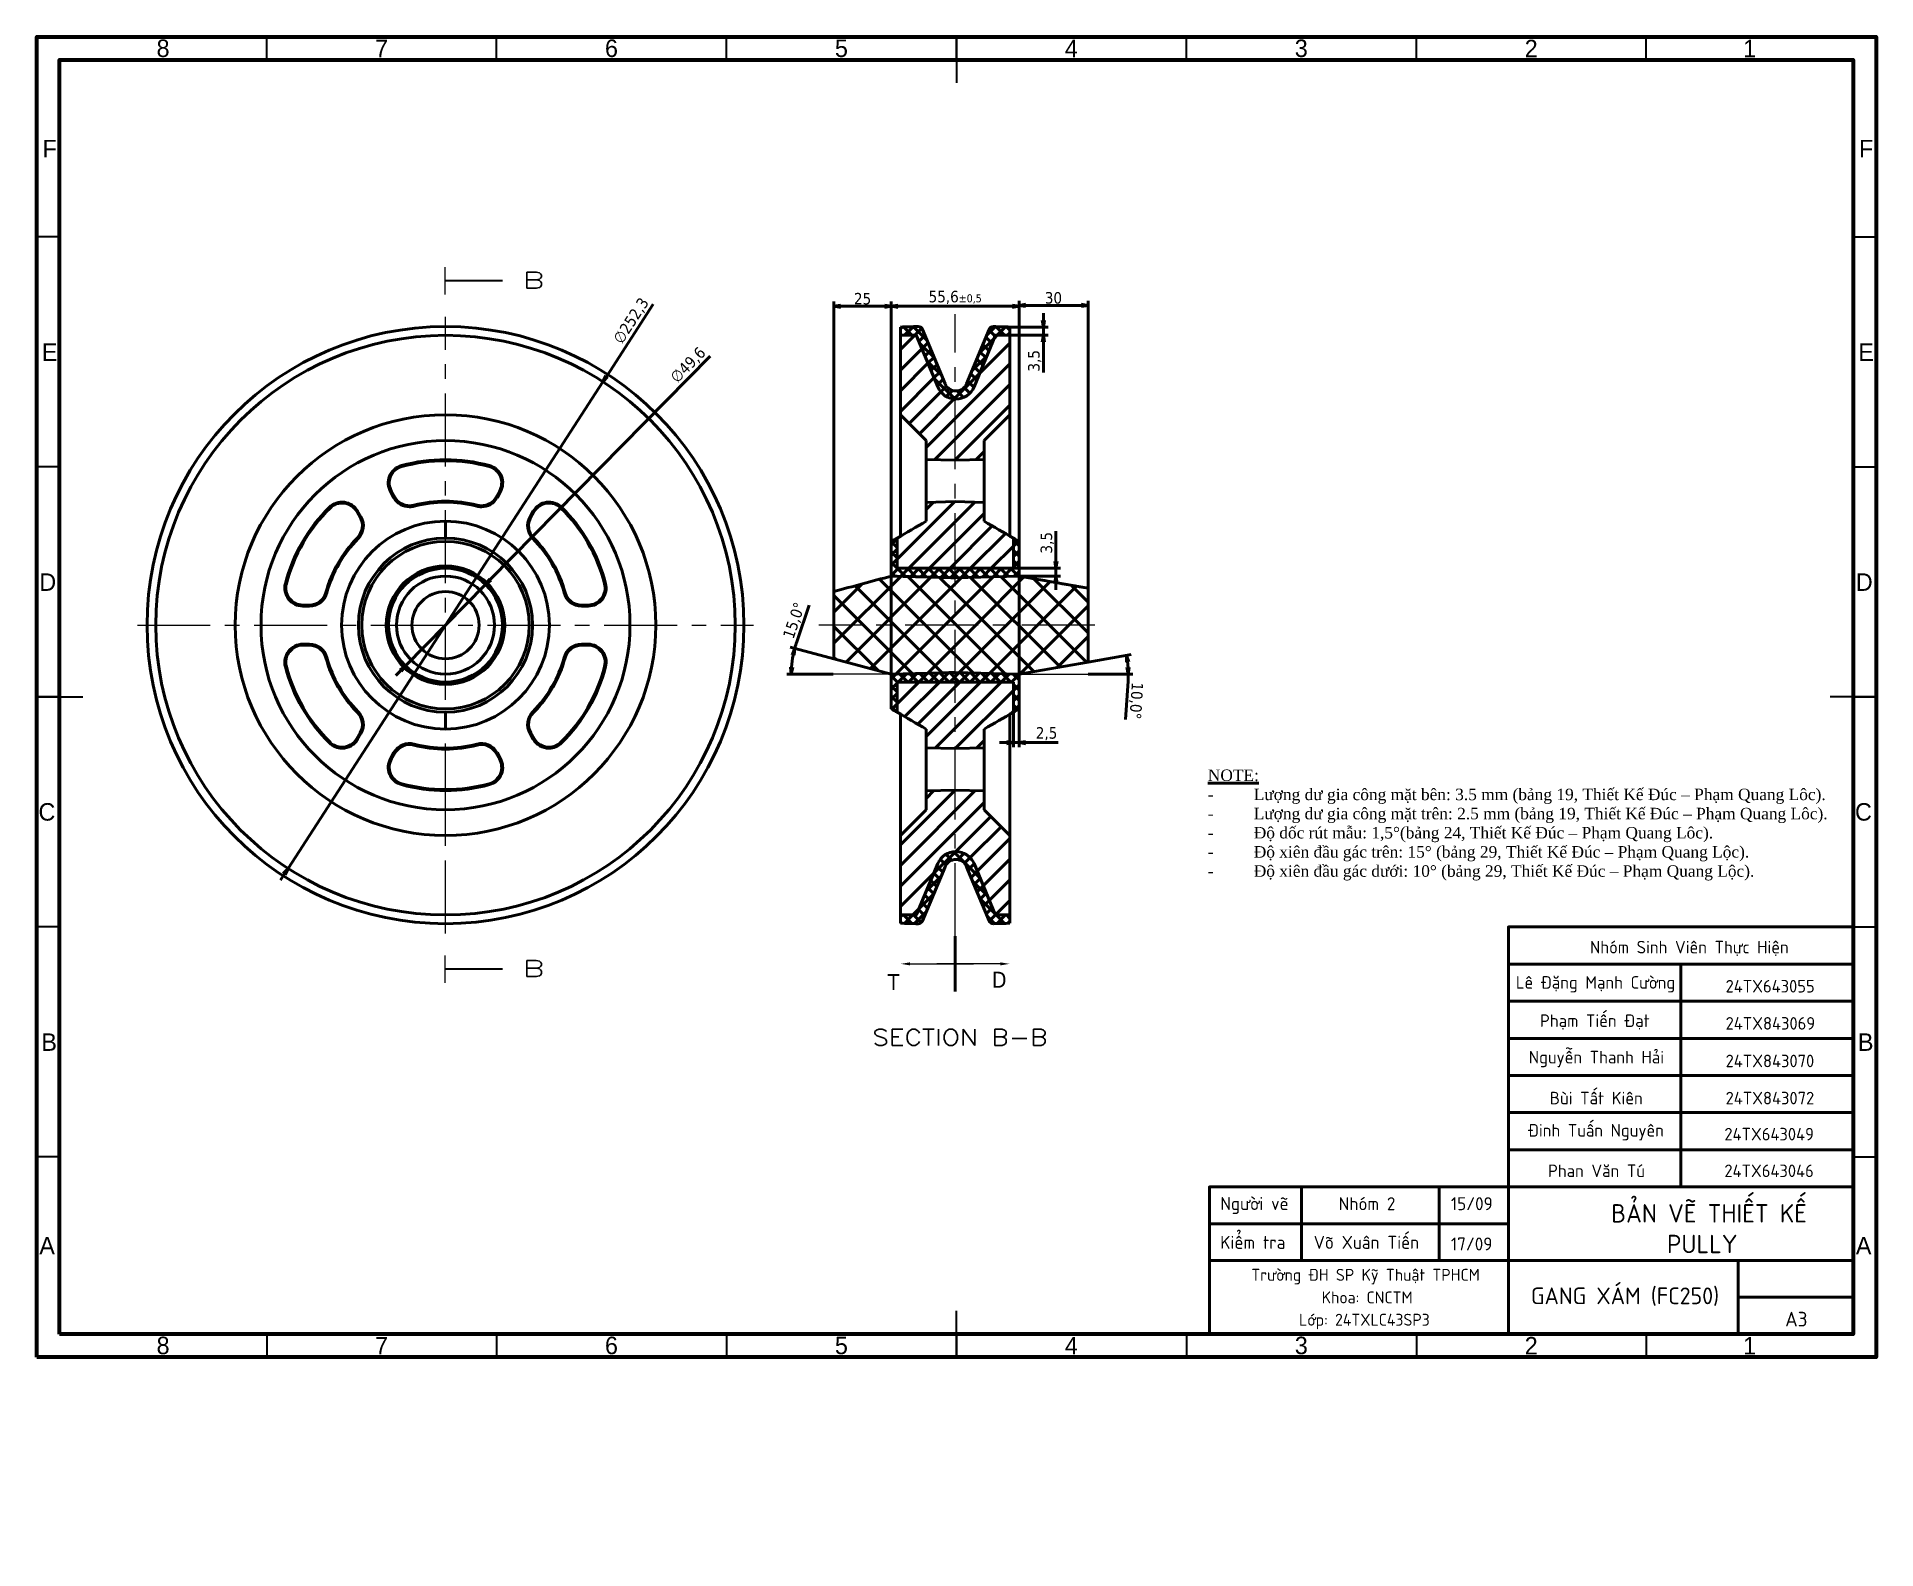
# Model space of a CAD drawing. Header units: millimetres. Extents: x 0 to 6592, y -2299 to 699.
# Drawn here: x 1549 to 2350, y -384 to 274 of the extents above; entities that cross this region are included whole.
import ezdxf
from ezdxf import colors
from ezdxf.entities.mleader import LeaderData, LeaderLine
from ezdxf.math import Vec2, Vec3

# ---------------------------------------------------------------- set-up
doc = ezdxf.new("R2010")
doc.units = ezdxf.units.MM
doc.linetypes.add('CENTER', pattern=[50.8, 31.75, -6.35, 6.35, -6.35])
for name, color, linetype, true_color in [('1', 7, 'Continuous', 0xffffff), ('10', 7, 'Continuous', 0xffffff), ('11', 7, 'Continuous', 0xffffff)]:
    doc.layers.add(name, color=color, linetype=linetype, true_color=true_color)
doc.layers.add('dldam', color=7, linetype='Continuous', lineweight=50)
doc.layers.add('dtam', color=92, linetype='CENTER', lineweight=25)
doc.styles.add('blockfont', font='simplex.shx')
doc.styles.add('PDF Century Gothic', font='GOTHIC.TTF')
doc.styles.add('PDF TCVN 7284', font='')
doc.styles.get("Standard").update_dxf_attribs({"font": 'tahoma.ttf'})
doc.styles.get('PDF TCVN 7284').set_extended_font_data('TCVN 7284')
doc.dimstyles.new('TCVN', dxfattribs={"dimtxt": 5, "dimasz": 3, "dimexe": 2, "dimexo": 0, "dimtad": 1, "dimdec": 1, "dimtxsty": 'Standard', "dimblk": 'OPEN', "dimcen": 2.5, "dimclrd": 256, "dimclre": 256, "dimadec": 1, "dimazin": 0, "dimtfac": 1, "dimtdec": 1, "dimtmove": 0, "dimatfit": 3, "dimfxl": 1, "dimlwd": -1, "dimlwe": -1, "dimarcsym": 0})
pattern_1 = [(45, (-60.071, 195.814), (-6.73519, 6.73519), []), (135, (-60.071, 195.814), (-6.73519, -6.73519), [])]

msp = doc.modelspace()

# ---------------------------------------------------------------- texts
at = {"layer": '11', "color": 7, "linetype": 'Continuous', "lineweight": 13, "true_color": 0xffffff, "char_height": 7, "attachment_point": 7, "style": 'blockfont'}
for s, insert in [('\\W1.5000;B', (1760.81, 164.81)), ('\\W1.5000;B', (1760.81, -134.77)), ('{\\W1.2;SECTION B-B}', (1912.94, -164.68))]:
    msp.add_mtext(s, dxfattribs=dict(at, insert=insert))
at = {"layer": 'dldam', "color": 7, "attachment_point": 7}
for s, insert, char_height, style in [('8', (1601.38, 265.32), 7.61, 'PDF Century Gothic'), ('7', (1696.47, 265.32), 7.61, 'PDF Century Gothic'), ('6', (1796.56, 265.32), 7.61, 'PDF Century Gothic'), ('5', (1896.66, 265.32), 7.61, 'PDF Century Gothic'), ('4', (1996.75, 265.32), 7.61, 'PDF Century Gothic'), ('3', (2096.85, 265.32), 7.61, 'PDF Century Gothic'), ('2', (2196.94, 265.32), 7.61, 'PDF Century Gothic'), ('1', (2292.03, 265.32), 7.61, 'PDF Century Gothic'), ('F', (1551.7, 221.78), 7.61, 'PDF Century Gothic'), ('F', (2342.44, 221.78), 7.61, 'PDF Century Gothic'), ('E', (1551.42, 133.2), 7.61, 'PDF Century Gothic'), ('E', (2342.17, 133.2), 7.61, 'PDF Century Gothic'), ('D', (1550.32, 33.11), 7.61, 'PDF Century Gothic'), ('D', (2341.06, 33.11), 7.61, 'PDF Century Gothic'), ('C', (1549.96, -66.99), 7.61, 'PDF Century Gothic'), ('C', (2340.7, -66.99), 7.61, 'PDF Century Gothic'), ('Nhóm Sinh Viên Thực Hiện', (2225.35, -125.82), 5.4621, 'PDF TCVN 7284'), ('Lê Đặng Mạnh Cường', (2193.1, -141.68), 5.4621, 'PDF TCVN 7284'), ('24TX643055', (2284.38, -141.69), 5.462, 'PDF TCVN 7284'), ('Phạm Tiến Đạt', (2203.58, -157.84), 5.4621, 'PDF TCVN 7284'), ('B', (1551.22, -167.08), 7.61, 'PDF Century Gothic'), ('24TX843069', (2284.38, -157.85), 5.462, 'PDF TCVN 7284'), ('B', (2341.97, -167.08), 7.61, 'PDF Century Gothic'), ('Nguyễn Thanh Hải', (2198.72, -174.2), 5.4621, 'PDF TCVN 7284'), ('24TX843070', (2284.38, -174.21), 5.462, 'PDF TCVN 7284'), ('Bùi Tất Kiên', (2207.85, -190.37), 5.4621, 'PDF TCVN 7284'), ('24TX843072', (2284.38, -190.37), 5.462, 'PDF TCVN 7284'), ('Đinh Tuấn Nguyên', (2198.32, -206.05), 5.4621, 'PDF TCVN 7284'), ('24TX643049', (2283.85, -206.06), 5.462, 'PDF TCVN 7284'), ('Phan Văn Tú', (2207.06, -222.01), 5.4621, 'PDF TCVN 7284'), ('24TX643046', (2283.85, -222.02), 5.462, 'PDF TCVN 7284'), ('Người vẽ', (2064.42, -238.07), 5.655, 'PDF TCVN 7284'), ('Nhóm 2', (2115.94, -236.43), 5.655, 'PDF TCVN 7284'), ('15/09', (2164.84, -236.43), 5.655, 'PDF TCVN 7284'), ('A', (1550.33, -255.66), 7.61, 'PDF Century Gothic'), ('Kiểm tra', (2064.39, -253.25), 5.655, 'PDF TCVN 7284'), ('Võ Xuân Tiến', (2105.08, -253.25), 5.6548, 'PDF TCVN 7284'), ('A', (2341.08, -255.66), 7.61, 'PDF Century Gothic'), ('17/09', (2164.84, -253.96), 5.655, 'PDF TCVN 7284'), ('Trường ĐH SP Kỹ Thuật TPHCM', (2077.91, -268.7), 5.1836, 'PDF TCVN 7284'), ('Khoa: CNCTM', (2108.53, -276.97), 5.1836, 'PDF TCVN 7284'), ('GANG XÁM (FC250)', (2199.67, -278.06), 7.2828, 'PDF TCVN 7284'), ('Lớp: 24TXLC43SP3', (2098.69, -288.25), 5.1836, 'PDF TCVN 7284'), ('A3', (2310.29, -287.03), 6.372, 'PDF TCVN 7284'), ('8', (1601.38, -299.2), 7.61, 'PDF Century Gothic'), ('7', (1696.47, -299.2), 7.61, 'PDF Century Gothic'), ('6', (1796.56, -299.2), 7.61, 'PDF Century Gothic'), ('5', (1896.66, -299.2), 7.61, 'PDF Century Gothic'), ('4', (1996.75, -299.2), 7.61, 'PDF Century Gothic'), ('3', (2096.85, -299.2), 7.61, 'PDF Century Gothic'), ('2', (2196.94, -299.2), 7.61, 'PDF Century Gothic'), ('1', (2292.03, -299.2), 7.61, 'PDF Century Gothic')]:
    msp.add_mtext(s, dxfattribs=dict(at, insert=insert, char_height=char_height, style=style))
at = {"layer": 'dldam', "attachment_point": 1}
for s, width, insert, char_height in [('{\\fTimes New Roman|b0|i0|c0|p18;\\LNOTE:\\P\\l-^ILượng dư gia công mặt bên: 3.5 mm (bảng 19, Thiết Kế Đúc – Phạm Quang Lôc).\\P-^ILượng dư gia công mặt trên: 2.5 mm (bảng 19, Thiết Kế Đúc – Phạm Quang Lôc).\\P-^IĐộ dốc rút mẫu: 1,5%%D(bảng 24, Thiết Kế Đúc – Phạm Quang Lôc).\\P-^IĐộ xiên đầu gác trên: 15%%D (bảng 29, Thiết Kế Đúc – Phạm Quang Lộc).\\P-^IĐộ xiên đầu gác dưới: 10%%D (bảng 29, Thiết Kế Đúc – Phạm Quang Lộc).}', 329.3384, (2058.99, -44.64), 5), ('T', 15.3704, (1919.66, -133.64), 7), ('D', 25.7013, (1965.01, -132.63), 7)]:
    msp.add_mtext_dynamic_manual_height_columns(s, width=width, gutter_width=12.5, heights=[0], dxfattribs=dict(at, insert=insert, char_height=char_height))
at = {"layer": 'dldam', "color": 7, "insert": (2234.57, -255.13), "char_height": 8, "attachment_point": 7, "style": 'PDF TCVN 7284'}
msp.add_mtext_dynamic_manual_height_columns('BẢN VẼ THIẾT KẾ \\P     PULLY', width=211.5435, gutter_width=12.5, heights=[0], dxfattribs=at)

# ---------------------------------------------------------------- blocks, each defined once
blk = doc.blocks.new('ASSORTED_DRAFT1')
at = {"color": 18, "lineweight": 70}
blk.add_solid([(386.97, 378.25), (393.97, 380.13), (393.97, 376.38), (386.97, 378.25)], dxfattribs=at)
blk = doc.blocks.new('ASSORTED_DRAFT2')
at = {"color": 18, "lineweight": 70}
blk.add_solid([(386.97, 677.83), (393.97, 679.71), (393.97, 675.96), (386.97, 677.83)], dxfattribs=at)
blk = doc.blocks.new('_Open')
at = {"color": 0, "linetype": 'ByBlock', "lineweight": -2}
for p, q in [((-1, 0.17), (0, 0)), ((-1, -0.17), (0, 0)), ((0, 0), (-1, 0))]:
    blk.add_line(p, q, dxfattribs=at)
blk = doc.blocks.new('*D27')
at = {"layer": 'Defpoints', "color": 0, "transparency": 16777216}
for p in [(1972.82, 147.93), (1972.82, 144.31), (1987.44, 147.93)]:
    blk.add_point(p, dxfattribs=at)
at = {"layer": 'dldam', "transparency": 16777216}
for p, q in [((1987.44, 150.93), (1987.44, 153.93)), ((1972.82, 147.93), (1989.44, 147.93)), ((1972.82, 144.31), (1989.44, 144.31)), ((1987.44, 147.93), (1987.44, 144.31)), ((1987.44, 141.31), (1987.44, 128.16))]:
    blk.add_line(p, q, dxfattribs=at)
at = {"layer": 'dldam', "transparency": 16777216, "xscale": 3, "yscale": 3, "zscale": 3}
for p, rotation in [((1987.44, 147.93), 270), ((1987.44, 144.31), 90)]:
    blk.add_blockref('_Open', p, dxfattribs=dict(at, rotation=rotation))
at = {"layer": 'dldam', "color": 0, "transparency": 16777216, "insert": (1983.64, 133.23), "char_height": 5, "attachment_point": 5, "rotation": 90}
blk.add_mtext('3,5', dxfattribs=at)
blk = doc.blocks.new('*D28')
at = {"layer": 'Defpoints', "color": 0, "transparency": 16777216}
for p in [(1974.34, -19.69), (1976.84, -18.24), (1976.84, -32.91)]:
    blk.add_point(p, dxfattribs=at)
at = {"layer": 'dldam', "transparency": 16777216}
for p, q in [((1974.34, -19.69), (1974.34, -34.91)), ((1976.84, -18.24), (1976.84, -34.91)), ((1971.34, -32.91), (1968.34, -32.91)), ((1974.34, -32.91), (1976.84, -32.91)), ((1979.84, -32.91), (1993.85, -32.91))]:
    blk.add_line(p, q, dxfattribs=at)
at = {"layer": 'dldam', "transparency": 16777216, "xscale": 3, "yscale": 3, "zscale": 3}
blk.add_blockref('_Open', (1974.34, -32.91), dxfattribs=at)
at = {"layer": 'dldam', "transparency": 16777216, "xscale": 3, "yscale": 3, "zscale": 3, "rotation": 180}
blk.add_blockref('_Open', (1976.84, -32.91), dxfattribs=at)
at = {"layer": 'dldam', "color": 0, "transparency": 16777216, "insert": (1988.79, -29.11), "char_height": 5, "attachment_point": 5}
blk.add_mtext('2,5', dxfattribs=at)
blk = doc.blocks.new('*D29')
at = {"layer": 'Defpoints', "color": 0, "transparency": 16777216}
for p in [(1974.34, 42.96), (1992.9, 42.96), (1976.84, 39.53)]:
    blk.add_point(p, dxfattribs=at)
at = {"layer": 'dldam', "transparency": 16777216}
for p, q in [((1992.9, 45.96), (1992.9, 59.12)), ((1974.34, 42.96), (1994.9, 42.96)), ((1992.9, 39.53), (1992.9, 42.96)), ((1976.84, 39.53), (1994.9, 39.53)), ((1992.9, 36.53), (1992.9, 33.53))]:
    blk.add_line(p, q, dxfattribs=at)
at = {"layer": 'dldam', "transparency": 16777216, "xscale": 3, "yscale": 3, "zscale": 3}
for p, rotation in [((1992.9, 42.96), 270), ((1992.9, 39.53), 90)]:
    blk.add_blockref('_Open', p, dxfattribs=dict(at, rotation=rotation))
at = {"layer": 'dldam', "color": 0, "transparency": 16777216, "insert": (1989.1, 54.04), "char_height": 5, "attachment_point": 5, "rotation": 90}
blk.add_mtext('3,5', dxfattribs=at)
blk = doc.blocks.new('*D30')
at = {"layer": 'Defpoints', "color": 0, "transparency": 16777216}
for p in [(1976.84, 157.34), (1976.84, 39.53), (2006.84, 34.24)]:
    blk.add_point(p, dxfattribs=at)
at = {"layer": 'dldam', "transparency": 16777216}
for p, q in [((1976.84, 39.53), (1976.84, 159.34)), ((2003.84, 157.34), (1979.84, 157.34)), ((2006.84, 34.24), (2006.84, 159.34))]:
    blk.add_line(p, q, dxfattribs=at)
at = {"layer": 'dldam', "transparency": 16777216, "xscale": 3, "yscale": 3, "zscale": 3, "rotation": 180}
blk.add_blockref('_Open', (1976.84, 157.34), dxfattribs=at)
at = {"layer": 'dldam', "transparency": 16777216, "xscale": 3, "yscale": 3, "zscale": 3}
blk.add_blockref('_Open', (2006.84, 157.34), dxfattribs=at)
at = {"layer": 'dldam', "color": 0, "transparency": 16777216, "insert": (1991.79, 160.57), "char_height": 5, "attachment_point": 5}
blk.add_mtext('30', dxfattribs=at)
blk = doc.blocks.new('*D31')
at = {"layer": 'Defpoints', "color": 0, "transparency": 16777216}
for p in [(1921.2, 156.99), (1921.2, 54.62), (1976.84, 54.62)]:
    blk.add_point(p, dxfattribs=at)
at = {"layer": 'dldam', "transparency": 16777216}
for p, q in [((1921.2, 54.62), (1921.2, 158.99)), ((1973.84, 156.99), (1924.2, 156.99)), ((1976.84, 54.62), (1976.84, 158.99))]:
    blk.add_line(p, q, dxfattribs=at)
at = {"layer": 'dldam', "transparency": 16777216, "xscale": 3, "yscale": 3, "zscale": 3, "rotation": 180}
blk.add_blockref('_Open', (1921.2, 156.99), dxfattribs=at)
at = {"layer": 'dldam', "transparency": 16777216, "xscale": 3, "yscale": 3, "zscale": 3}
blk.add_blockref('_Open', (1976.84, 156.99), dxfattribs=at)
at = {"layer": 'dldam', "color": 0, "transparency": 16777216, "insert": (1949.02, 160.78), "char_height": 5, "attachment_point": 5}
blk.add_mtext('55,6{\\H3.5;±0,5}', dxfattribs=at)
blk = doc.blocks.new('*D32')
at = {"layer": 'Defpoints', "color": 0, "transparency": 16777216}
for p in [(1921.2, 156.99), (1921.2, 55.45), (1896.2, 32.83)]:
    blk.add_point(p, dxfattribs=at)
at = {"layer": 'dldam', "transparency": 16777216}
for p, q in [((1896.2, 32.83), (1896.2, 158.99)), ((1899.2, 156.99), (1918.2, 156.99)), ((1921.2, 55.45), (1921.2, 158.99))]:
    blk.add_line(p, q, dxfattribs=at)
at = {"layer": 'dldam', "transparency": 16777216, "xscale": 3, "yscale": 3, "zscale": 3, "rotation": 180}
blk.add_blockref('_Open', (1896.2, 156.99), dxfattribs=at)
at = {"layer": 'dldam', "transparency": 16777216, "xscale": 3, "yscale": 3, "zscale": 3}
blk.add_blockref('_Open', (1921.2, 156.99), dxfattribs=at)
at = {"layer": 'dldam', "color": 0, "transparency": 16777216, "insert": (1908.7, 160.22), "char_height": 5, "attachment_point": 5}
blk.add_mtext('25', dxfattribs=at)
blk = doc.blocks.new('*D33')
at = {"layer": 'Defpoints', "color": 0, "transparency": 16777216}
for p in [(2006.84, 2.14), (2024.04, 2.37), (1976.84, -3.15), (1976.84, -3.15), (2006.84, -3.15)]:
    blk.add_point(p, dxfattribs=at)
at = {"layer": 'dldam', "transparency": 16777216}
for p, q in [((2006.84, 2.14), (2025.61, 5.45)), ((2006.84, -3.15), (2026.36, -3.15)), ((2024.27, -6.15), (2023.21, -22.85))]:
    blk.add_line(p, q, dxfattribs=at)
for start, end in [(3.61727, 6.38333), (356.38273, 0)]:
    blk.add_arc((1976.84, -3.15), 47.53, start, end, dxfattribs=at)
at = {"layer": 'dldam', "transparency": 16777216, "xscale": 3, "yscale": 3, "zscale": 3}
for p, rotation in [((2023.64, 5.1), 98.19196859786604), ((2024.36, -3.15), 271.8086353323463)]:
    blk.add_blockref('_Open', p, dxfattribs=dict(at, rotation=rotation))
at = {"layer": 'dldam', "color": 0, "transparency": 16777216, "insert": (2027.53, -14.74), "char_height": 5, "attachment_point": 5, "rotation": 266.38273}
blk.add_mtext('10,0°', dxfattribs=at)
blk = doc.blocks.new('*D34')
at = {"layer": 'Defpoints', "color": 0, "transparency": 16777216}
for p in [(1877.85, 0.64), (1896.2, 3.55), (1895.88, -3.15), (1921.2, -3.15), (1921.2, -3.15)]:
    blk.add_point(p, dxfattribs=at)
at = {"layer": 'dldam', "transparency": 16777216}
for p, q in [((1880.05, 10.98), (1885.48, 26.81)), ((1896.2, 3.55), (1877.24, 8.63)), ((1895.88, -3.15), (1875.69, -3.15))]:
    blk.add_line(p, q, dxfattribs=at)
for start, end in [(161.04751, 164.99903), (168.95056, 176.04847)]:
    blk.add_arc((1921.2, -3.15), 43.51, start, end, dxfattribs=at)
at = {"layer": 'dldam', "transparency": 16777216, "xscale": 3, "yscale": 3, "zscale": 3}
for p, rotation in [((1879.17, 8.11), 76.97479554105144), ((1877.69, -3.15), 268.0242365998266)]:
    blk.add_blockref('_Open', p, dxfattribs=dict(at, rotation=rotation))
at = {"layer": 'dldam', "color": 0, "transparency": 16777216, "insert": (1879.17, 20.13), "char_height": 5, "attachment_point": 5, "rotation": 71.04751}
blk.add_mtext('15,0°', dxfattribs=at)
blk = doc.blocks.new('*D35')
at = {"layer": 'Defpoints', "color": 0, "transparency": 16777216}
for p in [(1795.68, 124.07), (1658.61, -87.69)]:
    blk.add_point(p, dxfattribs=at)
at = {"layer": 'dldam', "transparency": 16777216}
for p, q in [((1817.57, 157.9), (1797.31, 126.59)), ((1658.61, -87.69), (1795.68, 124.07)), ((1656.98, -90.21), (1655.35, -92.73))]:
    blk.add_line(p, q, dxfattribs=at)
at = {"layer": 'dldam', "transparency": 16777216, "xscale": 3, "yscale": 3, "zscale": 3}
for p, rotation in [((1795.68, 124.07), 237.0872162207584), ((1658.61, -87.69), 57.08721622075846)]:
    blk.add_blockref('_Open', p, dxfattribs=dict(at, rotation=rotation))
at = {"layer": 'dldam', "color": 0, "transparency": 16777216, "insert": (1808.16, 150.53), "char_height": 5, "attachment_point": 5, "rotation": 57.08722}
blk.add_mtext('∅252,3', dxfattribs=at)
blk = doc.blocks.new('*D36')
at = {"layer": 'Defpoints', "color": 0, "transparency": 16777216}
for p in [(1744.52, 35.85), (1709.77, 0.53)]:
    blk.add_point(p, dxfattribs=at)
at = {"layer": 'dldam', "transparency": 16777216}
for p, q in [((1842.34, 135.28), (1746.62, 37.99)), ((1709.77, 0.53), (1744.52, 35.85)), ((1707.67, -1.61), (1705.56, -3.75))]:
    blk.add_line(p, q, dxfattribs=at)
at = {"layer": 'dldam', "transparency": 16777216, "xscale": 3, "yscale": 3, "zscale": 3}
for p, rotation in [((1744.52, 35.85), 225.4677685753531), ((1709.77, 0.53), 45.46776857535314)]:
    blk.add_blockref('_Open', p, dxfattribs=dict(at, rotation=rotation))
at = {"layer": 'dldam', "color": 0, "transparency": 16777216, "insert": (1832.9, 131.24), "char_height": 5, "attachment_point": 5, "rotation": 45.46777}
blk.add_mtext('∅49,6', dxfattribs=at)

# ---------------------------------------------------------------- dimensions: what is measured, and where the dimension line sits
at = {"layer": 'dldam'}
for p1, p2, picture, middle in [((1658.61, -87.69), (1795.68, 124.07), '*D35', (1811.43, 148.41)), ((1709.7703, 0.5267), (1744.5203, 35.8487), '*D36', (1835.6776, 128.5067))]:
    dim = msp.add_diameter_dim_2p(p1=p1, p2=p2, dimstyle='TCVN', dxfattribs=at)
    dim.commit()
    dim.dimension.update_dxf_attribs({"geometry": picture, "text_midpoint": middle, "dimtype": 163})
dim = msp.add_linear_dim(base=(1921.2, 156.99), p1=(1896.2, 32.83), p2=(1921.2, 55.45), dimstyle='TCVN', dxfattribs=at)
dim.commit()
dim.dimension.update_dxf_attribs({"geometry": '*D32', "text_midpoint": (1908.7, 160.22)})
dim = msp.add_linear_dim(base=(1921.2, 156.99), p1=(1976.84, 54.62), p2=(1921.2, 54.62), dimstyle='TCVN', override={"dimgap": 0.625, "dimtol": 1, "dimlim": 0, "dimtp": 0.5, "dimtm": 0.5, "dimtfac": 0.7}, dxfattribs=at)
dim.commit()
dim.dimension.update_dxf_attribs({"geometry": '*D31', "text_midpoint": (1949.02, 160.78)})
for base, p1, p2, picture, middle in [((1976.84, 157.34), (2006.84, 34.24), (1976.84, 39.53), '*D30', (1991.79, 157.34)), ((1976.84, -32.91), (1974.34, -19.69), (1976.84, -18.24), '*D28', (1988.79, -32.91))]:
    dim = msp.add_linear_dim(base=base, p1=p1, p2=p2, dimstyle='TCVN', dxfattribs=at)
    dim.commit()
    dim.dimension.update_dxf_attribs({"geometry": picture, "text_midpoint": middle, "dimtype": 160})
for base, p1, p2, picture, middle in [((1987.44, 147.93), (1972.82, 144.31), (1972.82, 147.93), '*D27', (1987.44, 133.23)), ((1992.9, 42.96), (1976.84, 39.53), (1974.34, 42.96), '*D29', (1992.9, 54.04))]:
    dim = msp.add_linear_dim(base=base, p1=p1, p2=p2, angle=90, text='3,5', dimstyle='TCVN', dxfattribs=at)
    dim.commit()
    dim.dimension.update_dxf_attribs({"geometry": picture, "text_midpoint": middle, "dimtype": 160})
for base, line1, line2, picture, middle in [((1877.85, 0.64), ((1896.2, 3.55), (1921.2, -3.15)), ((1921.2, -3.15), (1895.88, -3.15)), '*D34', (1879.17, 20.13)), ((2024.04, 2.37), ((1976.84, -3.15), (2006.84, -3.15)), ((2006.84, 2.14), (1976.84, -3.15)), '*D33', (2027.53, -14.74))]:
    dim = msp.add_angular_dim_2l(base=base, line1=line1, line2=line2, dimstyle='TCVN', dxfattribs=at)
    dim.commit()
    dim.dimension.update_dxf_attribs({"geometry": picture, "text_midpoint": middle})

# ---------------------------------------------------------------- hatches: boundary and pattern name
at = {"layer": 'dldam', "true_color": 0x139b48}
h = msp.add_hatch(dxfattribs=at)
h.set_pattern_fill('ANSI31', color=114, scale=2)
edge = h.paths.add_edge_path()
edge.add_line((1949.02, 71.94), (1936.43, 71.61))
edge.add_line((1936.43, 71.61), (1936.43, 63.41))
edge.add_spline(control_points=[(1936.43, 63.41), (1932.19, 60.96), (1927.94, 58.51), (1923.7, 56.06)], knot_values=[0, 0, 0, 0, 1, 1, 1, 1], degree=3, periodic=0)
edge.add_line((1923.7, 56.06), (1923.7, 42.96))
edge.add_line((1923.7, 42.96), (1949.02, 42.96))
edge.add_line((1949.02, 42.96), (1949.02, 71.94))
edge = h.paths.add_edge_path()
edge.add_line((1961.6, 63.41), (1961.6, 71.61))
edge.add_line((1961.6, 71.61), (1949.02, 71.94))
edge.add_line((1949.02, 71.94), (1949.02, 42.96))
edge.add_line((1949.02, 42.96), (1974.34, 42.96))
edge.add_line((1974.34, 42.96), (1974.34, 56.06))
edge.add_spline(control_points=[(1974.34, 56.06), (1970.09, 58.51), (1965.85, 60.96), (1961.6, 63.41)], knot_values=[0, 0, 0, 0, 1, 1, 1, 1], degree=3, periodic=0)
edge = h.paths.add_edge_path()
edge.add_line((1974.34, -6.59), (1949.02, -6.59))
edge.add_line((1949.02, -6.59), (1949.02, -35.56))
edge.add_line((1949.02, -35.56), (1961.59, -35.23))
edge.add_line((1961.59, -35.23), (1961.6, -27.04))
edge.add_spline(control_points=[(1961.6, -27.04), (1965.85, -24.59), (1970.09, -22.14), (1974.34, -19.69)], knot_values=[0, 0, 0, 0, 1, 1, 1, 1], degree=3, periodic=0)
edge.add_line((1974.34, -19.69), (1974.34, -6.59))
edge = h.paths.add_edge_path()
edge.add_line((1949.02, -6.59), (1923.7, -6.59))
edge.add_line((1923.7, -6.59), (1923.7, -19.69))
edge.add_spline(control_points=[(1923.7, -19.69), (1927.94, -22.14), (1932.19, -24.59), (1936.43, -27.04)], knot_values=[0, 0, 0, 0, 1, 1, 1, 1], degree=3, periodic=0)
edge.add_line((1936.43, -27.04), (1936.43, -35.23))
edge.add_line((1936.43, -35.23), (1949.02, -35.56))
edge.add_line((1949.02, -35.56), (1949.02, -6.59))
h.paths.add_polyline_path([(1962.55, -143.37), (1972.58, -143.37), (1972.58, -128.25), (1962.55, -128.25)], flags=9)
h.paths.add_polyline_path([(1917.9, -144.38), (1927.04, -144.38), (1927.04, -129.26), (1917.9, -129.26)], flags=9)
h.paths.add_polyline_path([(2057.44, -102.05), (2324.3, -102.05), (2324.3, -41.81), (2057.44, -41.81)], flags=9)
h.paths.add_polyline_path([(1759.06, 163.06), (1769.56, 163.06), (1769.56, 173.56), (1759.06, 173.56)], flags=9)
h.paths.add_polyline_path([(1759.06, -136.52), (1769.56, -136.52), (1769.56, -126.02), (1759.06, -126.02)], flags=9)
h.paths.add_polyline_path([(1911.19, -166.43), (1998.69, -166.43), (1998.69, -155.93), (1911.19, -155.93)], flags=9)
at = {"layer": 'dldam', "true_color": 0xcd2027}
h = msp.add_hatch(dxfattribs=at)
h.set_pattern_fill('ANSI37', color=242)
edge = h.paths.add_edge_path()
edge.add_arc((1932.98, 146.14), 2, 22.52823, 91.5)
edge.add_spline(control_points=[(1932.93, 148.13), (1930.35, 148.07), (1927.78, 148), (1925.21, 147.93)], knot_values=[0.787996, 0.787996, 0.787996, 0.787996, 1, 1, 1, 1], degree=3, periodic=0)
edge.add_line((1925.21, 147.93), (1925.21, 144.31))
edge.add_line((1925.21, 144.31), (1932.03, 144.31))
edge.add_arc((1931.73, 143.91), 0.504, 22.52823, 53.654, ccw=False)
edge.add_line((1932.2, 144.1), (1941.43, 121.84))
edge.add_arc((1949.32, 125.14), 8.55, 202.73442, 267.97308)
edge.add_line((1949.02, 116.6), (1949.02, 120.1))
edge.add_arc((1949.32, 125.14), 5.05, 202.79652, 266.56701, ccw=False)
edge.add_line((1944.66, 123.18), (1934.83, 146.9))
at = {"layer": 'dldam', "true_color": 0x139b48}
h = msp.add_hatch(dxfattribs=at)
h.set_pattern_fill('ANSI31', color=114, scale=2)
edge = h.paths.add_edge_path()
edge.add_line((1972.82, 109.72), (1972.82, 144.31))
edge.add_line((1972.82, 144.31), (1966.61, 144.31))
edge.add_arc((1966.91, 143.91), 0.505, 126.346, 157.47177)
edge.add_line((1966.44, 144.1), (1957.23, 121.89))
edge.add_arc((1949.32, 125.14), 8.55, 267.97308, 337.67795, ccw=False)
edge.add_line((1949.02, 116.6), (1949.02, 89.98))
edge.add_line((1949.02, 89.98), (1961.6, 90.31))
edge.add_line((1961.6, 90.31), (1961.6, 98.5))
edge.add_spline(control_points=[(1961.6, 98.5), (1965.34, 102.24), (1969.08, 105.98), (1972.82, 109.72)], knot_values=[0, 0, 0, 0, 1, 1, 1, 1], degree=3, periodic=0)
edge = h.paths.add_edge_path()
edge.add_arc((1949.32, 125.14), 8.55, 202.73442, 267.97308, ccw=False)
edge.add_line((1941.43, 121.84), (1932.2, 144.1))
edge.add_arc((1931.73, 143.91), 0.504, 22.52823, 53.654)
edge.add_line((1932.03, 144.31), (1925.21, 144.31))
edge.add_line((1925.21, 144.31), (1925.21, 109.72))
edge.add_spline(control_points=[(1925.21, 109.72), (1928.95, 105.98), (1932.69, 102.24), (1936.43, 98.5)], knot_values=[0, 0, 0, 0, 1, 1, 1, 1], degree=3, periodic=0)
edge.add_line((1936.43, 98.5), (1936.43, 90.31))
edge.add_line((1936.43, 90.31), (1949.02, 89.98))
edge.add_line((1949.02, 89.98), (1949.02, 116.6))
at = {"layer": 'dldam', "true_color": 0xcd2027}
h = msp.add_hatch(dxfattribs=at)
h.set_pattern_fill('ANSI37', color=242)
edge = h.paths.add_edge_path()
edge.add_arc((1966.91, 143.91), 0.505, 126.346, 157.47177, ccw=False)
edge.add_line((1966.61, 144.31), (1972.82, 144.31))
edge.add_line((1972.82, 144.31), (1972.82, 147.93))
edge.add_spline(control_points=[(1972.82, 147.93), (1970.45, 147.99), (1968.08, 148.06), (1965.71, 148.12)], knot_values=[0.804437, 0.804437, 0.804437, 0.804437, 1, 1, 1, 1], degree=3, periodic=0)
edge.add_arc((1965.65, 146.12), 2, 88.5, 157.47177)
edge.add_line((1963.81, 146.89), (1953.99, 123.23))
edge.add_arc((1949.32, 125.14), 5.05, 266.56701, 337.74005, ccw=False)
edge.add_line((1949.02, 120.1), (1949.02, 116.6))
edge.add_arc((1949.32, 125.14), 8.55, 267.97308, 337.67795)
edge.add_line((1957.23, 121.89), (1966.44, 144.1))
h = msp.add_hatch(dxfattribs=at)
h.set_pattern_fill('ANSI37', color=242)
edge = h.paths.add_edge_path()
edge.add_line((1949.02, 42.96), (1923.7, 42.96))
edge.add_line((1923.7, 42.96), (1923.7, 56.06))
edge.add_spline(control_points=[(1923.7, 56.06), (1922.86, 55.58), (1922.03, 55.1), (1921.2, 54.62)], knot_values=[0, 0, 0, 0, 1, 1, 1, 1], degree=3, periodic=0)
edge.add_line((1921.2, 54.62), (1921.2, 39.53))
edge.add_spline(control_points=[(1921.2, 39.53), (1925.83, 39.4), (1930.47, 39.28), (1935.11, 39.16)], knot_values=[0.5, 0.5, 0.5, 0.5, 1, 1, 1, 1], degree=3, periodic=0)
edge.add_spline(control_points=[(1935.11, 39.16), (1937.47, 39.1), (1939.83, 39.04), (1944.46, 38.92), (1946.74, 38.86), (1949.02, 38.8)], knot_values=[0, 0, 0, 0, 0.254503, 0.254503, 0.5, 0.5, 0.5, 0.5], degree=3, periodic=0)
edge.add_line((1949.02, 38.8), (1949.02, 42.96))
edge = h.paths.add_edge_path()
edge.add_spline(control_points=[(1976.84, 54.62), (1976.01, 55.1), (1975.17, 55.58), (1974.34, 56.06)], knot_values=[0, 0, 0, 0, 1, 1, 1, 1], degree=3, periodic=0)
edge.add_line((1974.34, 56.06), (1974.34, 42.96))
edge.add_line((1974.34, 42.96), (1949.02, 42.96))
edge.add_line((1949.02, 42.96), (1949.02, 38.8))
edge.add_line((1949.02, 38.8), (1976.84, 39.53))
edge.add_line((1976.84, 39.53), (1976.84, 54.62))
at = {"layer": 'dldam', "true_color": 0x139b48}
h = msp.add_hatch(dxfattribs=at)
h.set_pattern_fill('ANSI37', color=114, scale=3)
h.set_pattern_definition(pattern_1)
edge = h.paths.add_edge_path()
edge.add_spline(control_points=[(1949.02, 38.8), (1946.74, 38.86), (1944.46, 38.92), (1939.83, 39.04), (1937.47, 39.1), (1935.11, 39.16)], knot_values=[0, 0, 0, 0, 0.245497, 0.245497, 0.5, 0.5, 0.5, 0.5], degree=3, periodic=0)
edge.add_spline(control_points=[(1935.11, 39.16), (1930.47, 39.28), (1925.83, 39.4), (1921.2, 39.53)], knot_values=[0.5, 0.5, 0.5, 0.5, 1, 1, 1, 1], degree=3, periodic=0)
edge.add_spline(control_points=[(1921.2, 39.53), (1912.86, 37.29), (1904.53, 35.06), (1896.2, 32.83)], knot_values=[0, 0, 0, 0, 1, 1, 1, 1], degree=3, periodic=0)
edge.add_line((1896.2, 32.83), (1896.2, 18.19))
edge.add_line((1896.2, 18.19), (1959.02, 18.19))
edge.add_line((1959.02, 18.19), (1959.02, 28.19))
edge.add_line((1959.02, 28.19), (1949.02, 28.19))
edge.add_line((1949.02, 28.19), (1949.02, 38.8))
edge = h.paths.add_edge_path()
edge.add_line((1949.02, 8.19), (1959.02, 8.19))
edge.add_line((1959.02, 8.19), (1959.02, 18.19))
edge.add_line((1959.02, 18.19), (1896.2, 18.19))
edge.add_line((1896.2, 18.19), (1896.2, 3.55))
edge.add_spline(control_points=[(1896.2, 3.55), (1904.53, 1.32), (1912.86, -0.92), (1921.2, -3.15)], knot_values=[0, 0, 0, 0, 1, 1, 1, 1], degree=3, periodic=0)
edge.add_spline(control_points=[(1921.2, -3.15), (1925.83, -3.03), (1930.47, -2.91), (1935.11, -2.79)], knot_values=[0, 0, 0, 0, 0.5, 0.5, 0.5, 0.5], degree=3, periodic=0)
edge.add_spline(control_points=[(1935.11, -2.79), (1937.47, -2.72), (1939.83, -2.66), (1944.46, -2.54), (1946.74, -2.48), (1949.02, -2.42)], knot_values=[0.5, 0.5, 0.5, 0.5, 0.754503, 0.754503, 1, 1, 1, 1], degree=3, periodic=0)
edge.add_line((1949.02, -2.42), (1949.02, 8.19))
h = msp.add_hatch(dxfattribs=at)
h.set_pattern_fill('ANSI37', color=114, scale=3)
h.set_pattern_definition(pattern_1)
edge = h.paths.add_edge_path()
edge.add_spline(control_points=[(2006.84, 34.24), (1996.84, 36), (1986.84, 37.76), (1976.84, 39.53)], knot_values=[0, 0, 0, 0, 1, 1, 1, 1], degree=3, periodic=0)
edge.add_line((1976.84, 39.53), (1949.02, 38.8))
edge.add_line((1949.02, 38.8), (1949.02, 28.19))
edge.add_line((1949.02, 28.19), (1959.02, 28.19))
edge.add_line((1959.02, 28.19), (1959.02, 18.19))
edge.add_line((1959.02, 18.19), (2006.84, 18.19))
edge.add_line((2006.84, 18.19), (2006.84, 34.24))
edge = h.paths.add_edge_path()
edge.add_line((2006.84, 18.19), (1959.02, 18.19))
edge.add_line((1959.02, 18.19), (1959.02, 8.19))
edge.add_line((1959.02, 8.19), (1949.02, 8.19))
edge.add_line((1949.02, 8.19), (1949.02, -2.42))
edge.add_line((1949.02, -2.42), (1976.84, -3.15))
edge.add_spline(control_points=[(1976.84, -3.15), (1986.84, -1.39), (1996.84, 0.38), (2006.84, 2.14)], knot_values=[0, 0, 0, 0, 1, 1, 1, 1], degree=3, periodic=0)
edge.add_line((2006.84, 2.14), (2006.84, 18.19))
at = {"layer": 'dldam', "true_color": 0xcd2027}
h = msp.add_hatch(dxfattribs=at)
h.set_pattern_fill('ANSI37', color=242)
edge = h.paths.add_edge_path()
edge.add_spline(control_points=[(1949.02, -2.42), (1946.74, -2.48), (1944.46, -2.54), (1939.83, -2.66), (1937.47, -2.72), (1935.11, -2.79)], knot_values=[0.5, 0.5, 0.5, 0.5, 0.745497, 0.745497, 1, 1, 1, 1], degree=3, periodic=0)
edge.add_spline(control_points=[(1935.11, -2.79), (1930.47, -2.91), (1925.83, -3.03), (1921.2, -3.15)], knot_values=[0, 0, 0, 0, 0.5, 0.5, 0.5, 0.5], degree=3, periodic=0)
edge.add_line((1921.2, -3.15), (1921.2, -18.24))
edge.add_spline(control_points=[(1921.2, -18.24), (1922.03, -18.72), (1922.86, -19.21), (1923.7, -19.69)], knot_values=[0, 0, 0, 0, 1, 1, 1, 1], degree=3, periodic=0)
edge.add_line((1923.7, -19.69), (1923.7, -6.59))
edge.add_line((1923.7, -6.59), (1949.02, -6.59))
edge.add_line((1949.02, -6.59), (1949.02, -2.42))
edge = h.paths.add_edge_path()
edge.add_line((1976.84, -3.15), (1949.02, -2.42))
edge.add_line((1949.02, -2.42), (1949.02, -6.59))
edge.add_line((1949.02, -6.59), (1974.34, -6.59))
edge.add_line((1974.34, -6.59), (1974.34, -19.69))
edge.add_spline(control_points=[(1974.34, -19.69), (1975.17, -19.21), (1976.01, -18.72), (1976.84, -18.24)], knot_values=[0, 0, 0, 0, 1, 1, 1, 1], degree=3, periodic=0)
edge.add_line((1976.84, -18.24), (1976.84, -3.15))
at = {"layer": 'dldam', "true_color": 0x139b48}
h = msp.add_hatch(dxfattribs=at)
h.set_pattern_fill('ANSI31', color=114, scale=2)
edge = h.paths.add_edge_path()
edge.add_line((1949.02, -53.6), (1936.43, -53.93))
edge.add_line((1936.43, -53.93), (1936.43, -62.12))
edge.add_spline(control_points=[(1936.43, -62.12), (1932.69, -65.86), (1928.95, -69.6), (1925.21, -73.34)], knot_values=[0, 0, 0, 0, 1, 1, 1, 1], degree=3, periodic=0)
edge.add_line((1925.21, -73.34), (1925.21, -107.94))
edge.add_line((1925.21, -107.94), (1932.13, -107.94))
edge.add_arc((1931.73, -107.62), 0.504, 321.0301, 337.47177)
edge.add_line((1932.2, -107.81), (1941.41, -85.61))
edge.add_arc((1949.32, -88.86), 8.55, 92.0261, 157.62127, ccw=False)
edge.add_line((1949.02, -80.32), (1949.02, -53.6))
edge = h.paths.add_edge_path()
edge.add_line((1961.6, -62.12), (1961.6, -53.93))
edge.add_line((1961.6, -53.93), (1949.02, -53.6))
edge.add_line((1949.02, -53.6), (1949.02, -80.32))
edge.add_arc((1949.32, -88.86), 8.55, 22.67774, 92.0261, ccw=False)
edge.add_line((1957.21, -85.57), (1966.44, -107.81))
edge.add_arc((1966.91, -107.62), 0.505, 202.52823, 218.9699)
edge.add_line((1966.51, -107.94), (1972.82, -107.94))
edge.add_line((1972.82, -107.94), (1972.82, -73.34))
edge.add_spline(control_points=[(1972.82, -73.34), (1969.08, -69.6), (1965.34, -65.86), (1961.6, -62.12)], knot_values=[0, 0, 0, 0, 1, 1, 1, 1], degree=3, periodic=0)
at = {"layer": 'dldam', "true_color": 0xcd2027}
h = msp.add_hatch(dxfattribs=at)
h.set_pattern_fill('ANSI37', color=242)
edge = h.paths.add_edge_path()
edge.add_arc((1949.32, -88.86), 8.55, 22.67774, 92.0261)
edge.add_line((1949.02, -80.32), (1949.02, -83.82))
edge.add_arc((1949.32, -88.86), 5.05, 22.72273, 93.43062, ccw=False)
edge.add_line((1953.98, -86.91), (1963.77, -110.51))
edge.add_arc((1965.62, -109.74), 2, 202.52823, 271.50001)
edge.add_spline(control_points=[(1965.67, -111.74), (1968.05, -111.68), (1970.44, -111.62), (1972.82, -111.56)], knot_values=[0, 0, 0, 0, 0.196569, 0.196569, 0.196569, 0.196569], degree=3, periodic=0)
edge.add_line((1972.82, -111.56), (1972.82, -107.94))
edge.add_line((1972.82, -107.94), (1966.51, -107.94))
edge.add_arc((1966.91, -107.62), 0.505, 202.52823, 218.9699, ccw=False)
edge.add_line((1966.44, -107.81), (1957.21, -85.57))
edge = h.paths.add_edge_path()
edge.add_arc((1949.32, -88.86), 5.05, 93.43062, 157.66627, ccw=False)
edge.add_line((1949.02, -83.82), (1949.02, -80.32))
edge.add_arc((1949.32, -88.86), 8.55, 92.0261, 157.62127)
edge.add_line((1941.41, -85.61), (1932.15, -107.94))
edge.add_line((1932.15, -107.94), (1925.21, -107.94))
edge.add_line((1925.21, -107.94), (1925.21, -111.56))
edge.add_spline(control_points=[(1925.21, -111.56), (1927.8, -111.62), (1930.38, -111.69), (1932.96, -111.76)], knot_values=[0, 0, 0, 0, 0.21301, 0.21301, 0.21301, 0.21301], degree=3, periodic=0)
edge.add_arc((1933.02, -109.76), 2, 268.49999, 337.47177)
edge.add_line((1934.86, -110.53), (1944.65, -86.94))

# ---------------------------------------------------------------- linework, layer by layer
at = {"layer": '10', "color": 155, "linetype": 'Continuous', "lineweight": 13}
for p, q in [((1727.15, 98.5), (1727.15, 109.72)), ((1727.15, -73.34), (1727.15, -62.12))]:
    msp.add_line(p, q, dxfattribs=at)
at = {"layer": '11', "color": 7, "linetype": 'Continuous', "lineweight": 35, "true_color": 0xffffff}
for p, q in [((1751.94, 168), (1726.94, 168)), ((1751.94, -131.58), (1726.94, -131.58))]:
    msp.add_line(p, q, dxfattribs=at)
at = {"layer": '11', "color": 7, "linetype": 'Continuous', "lineweight": 70, "true_color": 0xffffff}
for points in [[(1726.94, 174, 0.7, 0.7, 0), (1726.94, 162, 0.7, 0.7, 0)], [(1726.94, -137.58, 0.7, 0.7, 0), (1726.94, -125.58, 0.7, 0.7, 0)]]:
    msp.add_lwpolyline(points, format="xyseb", dxfattribs=at)
at = {"layer": 'dldam', "lineweight": 50}
for p, q in [((1925.21, 144.31), (1925.21, 147.93)), ((1925.21, 109.72), (1925.21, 144.31)), ((1932.03, 144.31), (1925.21, 144.31)), ((1934.83, 146.9), (1944.64, 123.23)), ((1954, 123.23), (1963.81, 146.89)), ((1972.82, 144.31), (1966.61, 144.31)), ((1972.82, 147.93), (1972.82, 144.31)), ((1972.82, 144.31), (1972.82, 144.31)), ((1972.82, 144.31), (1972.82, 109.72)), ((1932.2, 144.1), (1941.41, 121.89)), ((1957.23, 121.89), (1966.44, 144.1)), ((1925.21, 109.72), (1925.21, 57)), ((1972.82, 109.72), (1972.82, 57)), ((1936.43, 90.2), (1936.43, 98.5)), ((1961.6, 98.5), (1961.6, 89.76)), ((1936.43, 90.2), (1936.43, 71.61)), ((1961.6, 89.76), (1961.6, 71.61)), ((1708.13, 87.18), (1708.01, 87.61)), ((1746.28, 87.61), (1746.16, 87.18)), ((1703.29, 76.1), (1703.67, 76.32)), ((1703.29, 76.1), (1704.72, 73.63)), ((1705.1, 73.85), (1703.67, 76.32)), ((1705.1, 73.85), (1704.72, 73.63)), ((1750.62, 76.32), (1749.19, 73.85)), ((1749.57, 73.63), (1749.19, 73.85)), ((1749.57, 73.63), (1751, 76.1)), ((1750.62, 76.32), (1751, 76.1)), ((1676.59, 69.47), (1676.9, 69.16)), ((1688.53, 67.58), (1688.91, 67.8)), ((1688.53, 67.58), (1689.96, 65.1)), ((1690.34, 65.32), (1688.91, 67.8)), ((1690.34, 65.32), (1689.96, 65.1)), ((1711.53, 69.7), (1711.53, 70.14)), ((1713.53, 69.96), (1713.42, 70.38)), ((1740.87, 70.38), (1740.76, 69.96)), ((1742.76, 69.7), (1742.76, 70.14)), ((1765.38, 67.8), (1763.95, 65.32)), ((1764.33, 65.1), (1763.95, 65.32)), ((1764.33, 65.1), (1765.76, 67.58)), ((1765.38, 67.8), (1765.76, 67.58)), ((1777.39, 69.16), (1777.7, 69.47)), ((1936.43, 63.41), (1936.43, 71.61)), ((1961.6, 71.61), (1961.6, 63.41)), ((1688.81, 56.17), (1689.12, 55.86)), ((1727.15, 56.06), (1727.15, 63.42)), ((1765.17, 55.86), (1765.48, 56.17)), ((1923.7, 42.96), (1923.7, 56.06)), ((1923.7, 56.06), (1923.7, 42.96)), ((1974.34, 56.06), (1974.34, 42.96)), ((1974.34, 42.96), (1974.34, 56.06)), ((1921.2, 39.53), (1921.2, 54.62)), ((1976.84, 54.62), (1976.84, -18.24)), ((1974.34, 42.96), (1923.7, 42.96)), ((1923.7, 42.96), (1974.34, 42.96)), ((1657.88, 36.22), (1657.46, 36.33)), ((1675.5, 32.28), (1675.08, 32.39)), ((1779.21, 32.39), (1778.79, 32.28)), ((1796.83, 36.33), (1796.41, 36.22)), ((1896.2, 3.55), (1896.2, 32.83)), ((1921.2, 39.53), (1921.2, -3.15)), ((2006.84, 34.24), (2006.84, 2.14)), ((1667.92, 26.93), (1665.06, 26.93)), ((1665.06, 26.49), (1665.06, 26.93)), ((1665.06, 26.49), (1667.92, 26.49)), ((1667.92, 26.93), (1667.92, 26.49)), ((1789.23, 26.93), (1786.37, 26.93)), ((1786.37, 26.49), (1786.37, 26.93)), ((1786.37, 26.49), (1789.23, 26.49)), ((1789.23, 26.93), (1789.23, 26.49)), ((1665.06, 9.45), (1665.06, 9.89)), ((1667.92, 9.89), (1665.06, 9.89)), ((1665.06, 9.45), (1667.92, 9.45)), ((1667.92, 9.89), (1667.92, 9.45)), ((1786.37, 9.45), (1786.37, 9.89)), ((1789.23, 9.89), (1786.37, 9.89)), ((1786.37, 9.45), (1789.23, 9.45)), ((1789.23, 9.89), (1789.23, 9.45)), ((1657.46, 0.05), (1657.88, 0.16)), ((1675.08, 3.98), (1675.5, 4.1)), ((1778.79, 4.1), (1779.21, 3.98)), ((1796.41, 0.16), (1796.83, 0.05)), ((2006.84, 2.14), (1976.84, -3.15)), ((1921.2, -18.24), (1921.2, -3.15)), ((1923.7, -19.69), (1923.7, -6.59)), ((1923.7, -6.59), (1974.34, -6.59)), ((1974.34, -6.59), (1923.7, -6.59)), ((1923.7, -6.59), (1923.7, -19.69)), ((1974.34, -6.59), (1974.34, -19.69)), ((1974.34, -19.69), (1974.34, -6.59)), ((1689.12, -19.49), (1688.81, -19.8)), ((1727.15, -27.04), (1727.15, -19.69)), ((1765.48, -19.8), (1765.17, -19.49)), ((1925.21, -20.57), (1925.21, -73.34)), ((1972.82, -20.57), (1972.82, -73.34)), ((1689.96, -28.73), (1688.53, -31.21)), ((1688.91, -31.43), (1688.53, -31.21)), ((1688.91, -31.43), (1690.34, -28.95)), ((1689.96, -28.73), (1690.34, -28.95)), ((1763.95, -28.95), (1764.33, -28.73)), ((1763.95, -28.95), (1765.38, -31.43)), ((1765.76, -31.21), (1764.33, -28.73)), ((1765.76, -31.21), (1765.38, -31.43)), ((1676.9, -32.78), (1676.59, -33.09)), ((1682.11, -35.36), (1682.11, -34.92)), ((1704.72, -37.25), (1703.29, -39.73)), ((1703.67, -39.95), (1703.29, -39.73)), ((1703.67, -39.95), (1705.1, -37.47)), ((1704.72, -37.25), (1705.1, -37.47)), ((1713.42, -34.01), (1713.53, -33.58)), ((1727.15, -35.78), (1727.15, -35.34)), ((1740.76, -33.58), (1740.87, -34.01)), ((1749.19, -37.47), (1749.57, -37.25)), ((1749.19, -37.47), (1750.62, -39.95)), ((1751, -39.73), (1749.57, -37.25)), ((1751, -39.73), (1750.62, -39.95)), ((1772.18, -35.36), (1772.18, -34.92)), ((1777.7, -33.09), (1777.39, -32.78)), ((1936.43, -35.23), (1936.43, -37.25)), ((1936.43, -37.25), (1936.43, -39.73)), ((1936.43, -39.73), (1936.43, -51.23)), ((1961.6, -37.47), (1961.59, -35.23)), ((1961.6, -39.95), (1961.6, -37.47)), ((1961.6, -50.81), (1961.6, -39.95)), ((1708.01, -51.23), (1708.13, -50.81)), ((1727.15, -53.82), (1727.15, -53.38)), ((1746.16, -50.81), (1746.28, -51.23)), ((1936.43, -53.93), (1936.43, -51.23)), ((1936.43, -62.12), (1936.43, -53.93)), ((1961.6, -53.93), (1961.6, -50.81)), ((1961.6, -53.93), (1961.6, -62.12)), ((1925.21, -107.94), (1925.21, -73.34)), ((1972.82, -73.34), (1972.82, -107.94)), ((1925.21, -111.56), (1925.21, -107.94)), ((1925.21, -107.94), (1932.13, -107.94)), ((1932.13, -107.94), (1925.21, -107.94)), ((1972.82, -107.94), (1966.51, -107.94)), ((1966.51, -107.94), (1972.82, -107.94)), ((1972.82, -107.94), (1972.82, -111.56))]:
    msp.add_line(p, q, dxfattribs=at)
at = {"layer": 'dldam'}
for p, q in [((1949.02, 89.98), (1936.43, 90.31)), ((1949.02, 89.98), (1961.6, 90.31)), ((1949.02, 71.94), (1936.43, 71.61)), ((1949.02, 71.94), (1961.6, 71.61)), ((1949.02, 38.8), (1976.84, 39.53)), ((2006.84, 34.24), (1976.84, 39.53)), ((1896.2, 3.55), (1921.2, -3.15)), ((1949.02, -2.42), (1976.84, -3.15)), ((1936.43, -35.23), (1936.43, -27.04)), ((1961.59, -35.23), (1961.6, -27.04)), ((1949.02, -35.56), (1936.43, -35.23)), ((1949.02, -35.56), (1961.6, -35.23)), ((1949.02, -53.6), (1936.43, -53.93)), ((1949.02, -53.6), (1961.6, -53.93))]:
    msp.add_line(p, q, dxfattribs=at)
at = {"layer": 'dldam', "lineweight": 18}
for p, q in [((1921.2, -3.15), (1895.88, -3.15)), ((1976.84, -3.15), (2006.84, -3.15))]:
    msp.add_line(p, q, dxfattribs=at)
at = {"layer": 'dldam', "color": 7, "lineweight": 50}
for p, q in [((1941.41, -85.61), (1932.2, -107.81)), ((1944.64, -86.95), (1934.86, -110.53)), ((1963.77, -110.51), (1954, -86.95)), ((1966.44, -107.81), (1957.23, -85.61))]:
    msp.add_line(p, q, dxfattribs=at)
at = {"layer": 'dldam', "color": 242, "lineweight": 50, "true_color": 0xcd2027}
msp.add_line((1949.02, -117.18), (1949.02, -141.26), dxfattribs=at)
at = {"layer": 'dldam', "color": 9, "lineweight": 70, "true_color": 0xc0c0c0}
for points in [[(1549.24, -300.35), (1549.24, 274.23), (2349.94, 274.23), (2349.94, -300.35)], [(1559.19, -290.32), (1559.19, 264.2), (2339.98, 264.2), (2339.98, -290.32)]]:
    msp.add_lwpolyline(points, close=True, dxfattribs=at)
at = {"layer": 'dldam', "color": 9, "lineweight": 35, "true_color": 0xc0c0c0}
for points in [[(1649.31, 264.2), (1649.31, 274.23)], [(1749.38, 264.2), (1749.38, 274.23)], [(1849.52, 264.2), (1849.52, 274.23)], [(1949.59, 264.2), (1949.59, 274.23), (1949.59, 254.17)], [(2049.66, 264.2), (2049.66, 274.23)], [(2149.8, 264.2), (2149.8, 274.23)], [(2249.87, 264.2), (2249.87, 274.23)], [(1559.19, 187.15), (1549.24, 187.15)], [(2339.98, 187.15), (2349.94, 187.15)], [(1559.19, 87.01), (1549.24, 87.01)], [(2339.98, 87.01), (2349.94, 87.01)], [(1559.19, -13.06), (1549.24, -13.06), (1569.22, -13.06)], [(2339.98, -13.06), (2349.94, -13.06), (2329.96, -13.06)], [(1559.19, -113.13), (1549.24, -113.13)], [(2339.98, -113.13), (2349.94, -113.13)], [(1559.19, -213.27), (1549.24, -213.27)], [(2339.98, -213.27), (2349.94, -213.27)], [(1949.59, -290.32), (1949.59, -300.35), (1949.59, -280.29)], [(1649.31, -290.32), (1649.31, -300.35)], [(1749.38, -290.32), (1749.38, -300.35)], [(1849.52, -290.32), (1849.52, -300.35)], [(2049.66, -290.32), (2049.66, -300.35)], [(2149.8, -290.32), (2149.8, -300.35)], [(2249.87, -290.32), (2249.87, -300.35)]]:
    msp.add_lwpolyline(points, dxfattribs=at)
at = {"layer": 'dldam', "color": 7, "lineweight": 50}
for points in [[(2059.69, -290.32), (2059.69, -226.26), (2339.98, -226.26), (2189.84, -226.26), (2189.84, -113.13), (2339.98, -113.13), (2339.98, -226.26)], [(2189.84, -129.3), (2339.98, -129.3)], [(2264.91, -129.3), (2264.91, -226.26)], [(2189.84, -145.47), (2339.98, -145.47)], [(2189.84, -161.65), (2339.98, -161.65)], [(2189.84, -177.75), (2339.98, -177.75)], [(2189.84, -193.92), (2339.98, -193.92)], [(2189.84, -210.09), (2339.98, -210.09)], [(2099.73, -226.26), (2099.73, -258.26)], [(2159.76, -226.26), (2159.76, -258.26)], [(2189.84, -226.26), (2189.84, -258.26), (2189.84, -290.32)], [(2059.69, -242.29), (2159.76, -242.29), (2189.84, -242.29)], [(2059.69, -258.26), (2339.98, -258.26)], [(2289.91, -258.26), (2289.91, -290.32)], [(2289.91, -274.29), (2339.98, -274.29)]]:
    msp.add_lwpolyline(points, dxfattribs=at)
at = {"layer": 'dldam', "color": 9, "lineweight": 18, "true_color": 0xc0c0c0}
msp.add_lwpolyline([(2059.69, -290.32), (2339.98, -290.32), (2339.98, -226.26)], dxfattribs=at)
at = {"layer": 'dldam', "lineweight": 50}
for radius in [129.93, 126.12, 126.12, 37.88, 36.43, 25.78, 24.78, 21.34, 21.34, 14.64]:
    msp.add_circle((1727.15, 18.19), radius, dxfattribs=at)
for centre, radius, start, end in [((1931.73, 143.91), 0.505, 22.52823, 53.654), ((1932.98, 146.14), 2, 22.52823, 91.5), ((1965.65, 146.12), 2, 88.5, 157.47177), ((1949.32, 125.14), 8.55, 202.32205, 337.67795), ((1949.32, 125.14), 5.05, 202.32205, 337.67795), ((1727.15, 18.19), 91.53, 90, 270), ((1727.15, 18.19), 91.53, 270, 90), ((1727.15, 18.19), 80.31, 90, 270), ((1727.15, 18.19), 80.31, 270, 90), ((1727.15, 18.19), 72.01, 74.5902, 105.4098), ((1727.15, 18.19), 71.57, 74.5902, 105.4098), ((1710.1, 80.03), 7.86, 105.4098, 210), ((1710.1, 80.03), 7.42, 105.4098, 210), ((1744.19, 80.03), 7.42, 330, 74.5902), ((1744.19, 80.03), 7.86, 330, 74.5902), ((1711.53, 77.56), 7.86, 210, 270), ((1711.53, 77.56), 7.42, 210, 270), ((1727.15, 18.19), 53.97, 75.26276, 104.73724), ((1742.76, 77.56), 7.42, 270, 330), ((1742.76, 77.56), 7.86, 270, 330), ((1727.15, 18.19), 72.01, 134.5902, 165.4098), ((1727.15, 18.19), 71.57, 134.5902, 165.4098), ((1682.11, 63.87), 7.86, 30, 134.5902), ((1682.11, 63.87), 7.42, 30, 134.5902), ((1683.54, 61.4), 7.42, 315.26276, 30), ((1683.54, 61.4), 7.86, 315.26276, 30), ((1711.53, 77.56), 7.42, 270, 284.73724), ((1711.53, 77.56), 7.86, 270, 284.73724), ((1727.15, 18.19), 53.53, 75.26276, 104.73724), ((1742.76, 77.56), 7.86, 255.26276, 270), ((1742.76, 77.56), 7.42, 255.26276, 270), ((1770.75, 61.4), 7.86, 150, 224.73724), ((1770.75, 61.4), 7.42, 150, 224.73724), ((1772.18, 63.87), 7.86, 45.4098, 150), ((1772.18, 63.87), 7.42, 45.4098, 150), ((1727.15, 18.19), 71.57, 14.5902, 45.4098), ((1727.15, 18.19), 72.01, 14.5902, 45.4098), ((1727.15, 18.19), 53.97, 135.26276, 164.73724), ((1727.15, 18.19), 45.23, 90, 270), ((1727.15, 18.19), 37.88, 90, 270), ((1727.15, 18.19), 45.23, 270, 90), ((1727.15, 18.19), 37.88, 270, 90), ((1727.15, 18.19), 53.97, 15.26276, 44.73724), ((1727.15, 18.19), 53.53, 135.26276, 164.73724), ((1727.15, 18.19), 53.53, 15.26276, 44.73724), ((1665.06, 34.35), 7.86, 165.4098, 270), ((1665.06, 34.35), 7.42, 165.4098, 270), ((1667.92, 34.35), 7.42, 270, 344.73724), ((1667.92, 34.35), 7.86, 270, 344.73724), ((1786.37, 34.35), 7.86, 195.26276, 270), ((1786.37, 34.35), 7.42, 195.26276, 270), ((1789.23, 34.35), 7.86, 270, 14.5902), ((1789.23, 34.35), 7.42, 270, 14.5902), ((1665.06, 2.03), 7.86, 90, 194.5902), ((1665.06, 2.03), 7.42, 90, 194.5902), ((1667.92, 2.03), 7.86, 15.26276, 90), ((1667.92, 2.03), 7.42, 15.26276, 90), ((1786.37, 2.03), 7.86, 90, 164.73724), ((1786.37, 2.03), 7.42, 90, 164.73724), ((1789.23, 2.03), 7.86, 345.4098, 90), ((1789.23, 2.03), 7.42, 345.4098, 90), ((1727.15, 18.19), 72.01, 194.5902, 225.4098), ((1727.15, 18.19), 71.57, 194.5902, 225.4098), ((1727.15, 18.19), 53.97, 195.26276, 224.73724), ((1727.15, 18.19), 53.53, 195.26276, 224.73724), ((1727.15, 18.19), 53.53, 315.26276, 344.73724), ((1727.15, 18.19), 53.97, 315.26276, 344.73724), ((1727.15, 18.19), 71.57, 314.5902, 345.4098), ((1727.15, 18.19), 72.01, 314.5902, 345.4098), ((1683.54, -25.02), 7.42, 330, 44.73724), ((1683.54, -25.02), 7.86, 330, 44.73724), ((1770.75, -25.02), 7.86, 135.26276, 210), ((1770.75, -25.02), 7.42, 135.26276, 210), ((1682.11, -27.5), 7.42, 270, 330), ((1682.11, -27.5), 7.86, 270, 330), ((1772.18, -27.5), 7.86, 210, 270), ((1772.18, -27.5), 7.42, 210, 270), ((1682.11, -27.5), 7.86, 225.4098, 270), ((1682.11, -27.5), 7.42, 225.4098, 270), ((1710.1, -43.66), 7.86, 150, 254.5902), ((1710.1, -43.66), 7.42, 150, 254.5902), ((1711.53, -41.18), 7.86, 75.26276, 150), ((1711.53, -41.18), 7.42, 75.26276, 150), ((1727.15, 18.19), 53.97, 255.26276, 270), ((1727.15, 18.19), 53.53, 255.26276, 270), ((1727.15, 18.19), 53.53, 270, 284.73724), ((1727.15, 18.19), 53.97, 270, 284.73724), ((1742.76, -41.18), 7.86, 30, 104.73724), ((1742.76, -41.18), 7.42, 30, 104.73724), ((1744.19, -43.66), 7.42, 285.4098, 30), ((1744.19, -43.66), 7.86, 285.4098, 30), ((1772.18, -27.5), 7.42, 270, 314.5902), ((1772.18, -27.5), 7.86, 270, 314.5902), ((1727.15, 18.19), 72.01, 254.5902, 270), ((1727.15, 18.19), 71.57, 254.5902, 270), ((1727.15, 18.19), 71.57, 270, 285.4098), ((1727.15, 18.19), 72.01, 270, 285.4098)]:
    msp.add_arc(centre, radius, start, end, dxfattribs=at)
at = {"layer": 'dldam', "color": 7, "lineweight": 50}
for centre, radius, start, end in [((1966.91, 143.91), 0.505, 126.346, 157.47177), ((1949.32, -88.86), 8.55, 22.37873, 157.62127), ((1949.32, -88.86), 5.05, 22.37873, 157.62127), ((1931.73, -107.62), 0.505, 321.0301, 337.47177), ((1966.91, -107.62), 0.505, 202.52823, 218.9699)]:
    msp.add_arc(centre, radius, start, end, dxfattribs=at)
at = {"layer": 'dldam'}
for centre, start, end in [((1933.02, -109.76), 268.49999, 337.47177), ((1965.62, -109.74), 202.52823, 271.50001)]:
    msp.add_arc(centre, 2, start, end, dxfattribs=at)
at = {"layer": 'dldam', "lineweight": 50}
for points in [[(1932.93, 148.13), (1930.35, 148.07), (1927.78, 148), (1925.21, 147.93)], [(1965.71, 148.12), (1968.08, 148.06), (1970.45, 147.99), (1972.82, 147.93)], [(1936.43, 98.5), (1932.69, 102.24), (1928.95, 105.98), (1925.21, 109.72)], [(1972.82, 109.72), (1969.08, 105.98), (1965.34, 102.24), (1961.6, 98.5)], [(1921.2, 54.62), (1922.03, 55.1), (1922.86, 55.58), (1923.7, 56.06)], [(1923.7, 56.06), (1927.94, 58.51), (1932.19, 60.96), (1936.43, 63.41)], [(1961.6, 63.41), (1965.85, 60.96), (1970.09, 58.51), (1974.34, 56.06)], [(1974.34, 56.06), (1975.17, 55.58), (1976.01, 55.1), (1976.84, 54.62)], [(1896.2, 32.83), (1904.53, 35.06), (1912.86, 37.29), (1921.2, 39.53)], [(1976.84, 39.53), (1986.84, 37.76), (1996.84, 36), (2006.84, 34.24)], [(1923.7, -19.69), (1922.86, -19.21), (1922.03, -18.72), (1921.2, -18.24)], [(1936.43, -27.04), (1932.19, -24.59), (1927.94, -22.14), (1923.7, -19.69)], [(1974.34, -19.69), (1970.09, -22.14), (1965.85, -24.59), (1961.6, -27.04)], [(1976.84, -18.24), (1976.01, -18.72), (1975.17, -19.21), (1974.34, -19.69)], [(1925.21, -73.34), (1928.95, -69.6), (1932.69, -65.86), (1936.43, -62.12)], [(1961.6, -62.12), (1965.34, -65.86), (1969.08, -69.6), (1972.82, -73.34)], [(1925.21, -111.56), (1927.8, -111.62), (1930.38, -111.69), (1932.96, -111.76)], [(1972.82, -111.56), (1970.44, -111.62), (1968.05, -111.68), (1965.67, -111.74)]]:
    msp.add_open_spline(points, degree=3, dxfattribs=at)
for points, knots in [([(1921.2, 39.53), (1928.19, 39.34), (1935.19, 39.16), (1944.46, 38.92), (1946.74, 38.86), (1949.02, 38.8)], [0, 0, 0, 0, 0.754503, 0.754503, 1, 1, 1, 1]), ([(1949.02, 38.8), (1946.74, 38.86), (1944.46, 38.92), (1935.19, 39.16), (1928.19, 39.34), (1921.2, 39.53)], [0, 0, 0, 0, 0.245497, 0.245497, 1, 1, 1, 1]), ([(1949.02, -2.42), (1946.74, -2.48), (1944.46, -2.54), (1935.19, -2.78), (1928.19, -2.97), (1921.2, -3.15)], [0, 0, 0, 0, 0.245497, 0.245497, 1, 1, 1, 1]), ([(1921.2, -3.15), (1928.19, -2.97), (1935.19, -2.78), (1944.46, -2.54), (1946.74, -2.48), (1949.02, -2.42)], [0, 0, 0, 0, 0.754503, 0.754503, 1, 1, 1, 1])]:
    msp.add_open_spline(points, degree=3, knots=knots, dxfattribs=at)
at = {"layer": 'dtam', "color": 1, "lineweight": 25}
for p, q in [((1727.15, -115.94), (1727.15, 152.31)), ((1949.02, -117.18), (1949.02, 153.56)), ((1593.02, 18.19), (1861.27, 18.19)), ((2009.84, 18.19), (1889.7, 18.19))]:
    msp.add_line(p, q, dxfattribs=at)

# ---------------------------------------------------------------- block references
at = {"layer": '1', "color": 18, "linetype": 'Continuous', "lineweight": 35}
for name in ['ASSORTED_DRAFT2', 'ASSORTED_DRAFT1']:
    msp.add_blockref(name, (1801.12, -760.34), dxfattribs=at)
at = {"layer": '11', "color": 7, "linetype": 'Continuous', "lineweight": 35, "true_color": 0xffffff}
for name in ['ASSORTED_DRAFT2', 'ASSORTED_DRAFT1']:
    msp.add_blockref(name, (1340.32, -509.84), dxfattribs=at)

msp.set_redraw_order([(e.dxf.handle, doc.entitydb.next_handle()) for e in msp.query("TEXT MTEXT ATTDEF DIMENSION ARC_DIMENSION")])  # texts and dimensions are drawn at this point

# ---------------------------------------------------------------- leaders
at = {"layer": 'dldam'}
ml = msp.add_multileader_mtext('Standard', dxfattribs=at)
ml.set_content('', color=256)
ml.set_leader_properties()
ml.build(insert=Vec2(0, 0))
ctx = ml.context
ctx.base_point, ctx.plane_origin = Vec3(1957.02, -129.22), Vec3(1925.35, -129.22)
notes = []
notes.append((ctx, [(0, (1, 1, 0), (1949.02, -129.22), (1, 0), 8, [(0, [(1925.35, -129.22)], 0, [])])]))
ctx.mtext.insert, ctx.mtext.flow_direction = Vec3(1959.02, -127.22), 5
ml = msp.add_multileader_mtext('Standard', dxfattribs=at)
ml.set_content('', color=256)
ml.set_leader_properties()
ml.build(insert=Vec2(0, 0))
ctx = ml.context
ctx.base_point, ctx.plane_origin = Vec3(1937.02, -129.22), Vec3(1972.68, -129.22)
ctx.text_align_type = 2
notes.append((ctx, [(0, (1, 1, 0), (1949.02, -129.22), (-1, 0), 8, [(0, [(1972.68, -129.22)], 0, [])])]))
ctx.mtext.insert, ctx.mtext.alignment, ctx.mtext.flow_direction = Vec3(1939.02, -127.22), 3, 5
for ctx, leaders in notes:
    for number, flags, end, landing, length, lines in leaders:
        leader = LeaderData()
        leader.index, (leader.has_last_leader_line, leader.has_dogleg_vector, leader.attachment_direction) = number, flags
        leader.last_leader_point, leader.dogleg_vector, leader.dogleg_length = Vec3(end), Vec3(landing), length
        for number, points, colour, breaks in lines:
            line = LeaderLine()
            line.index, line.vertices, line.color, line.breaks = number, Vec3.list(points), colors.encode_raw_color(colour), breaks
            leader.lines.append(line)
        ctx.leaders.append(leader)

doc.saveas('drawing.dxf')
